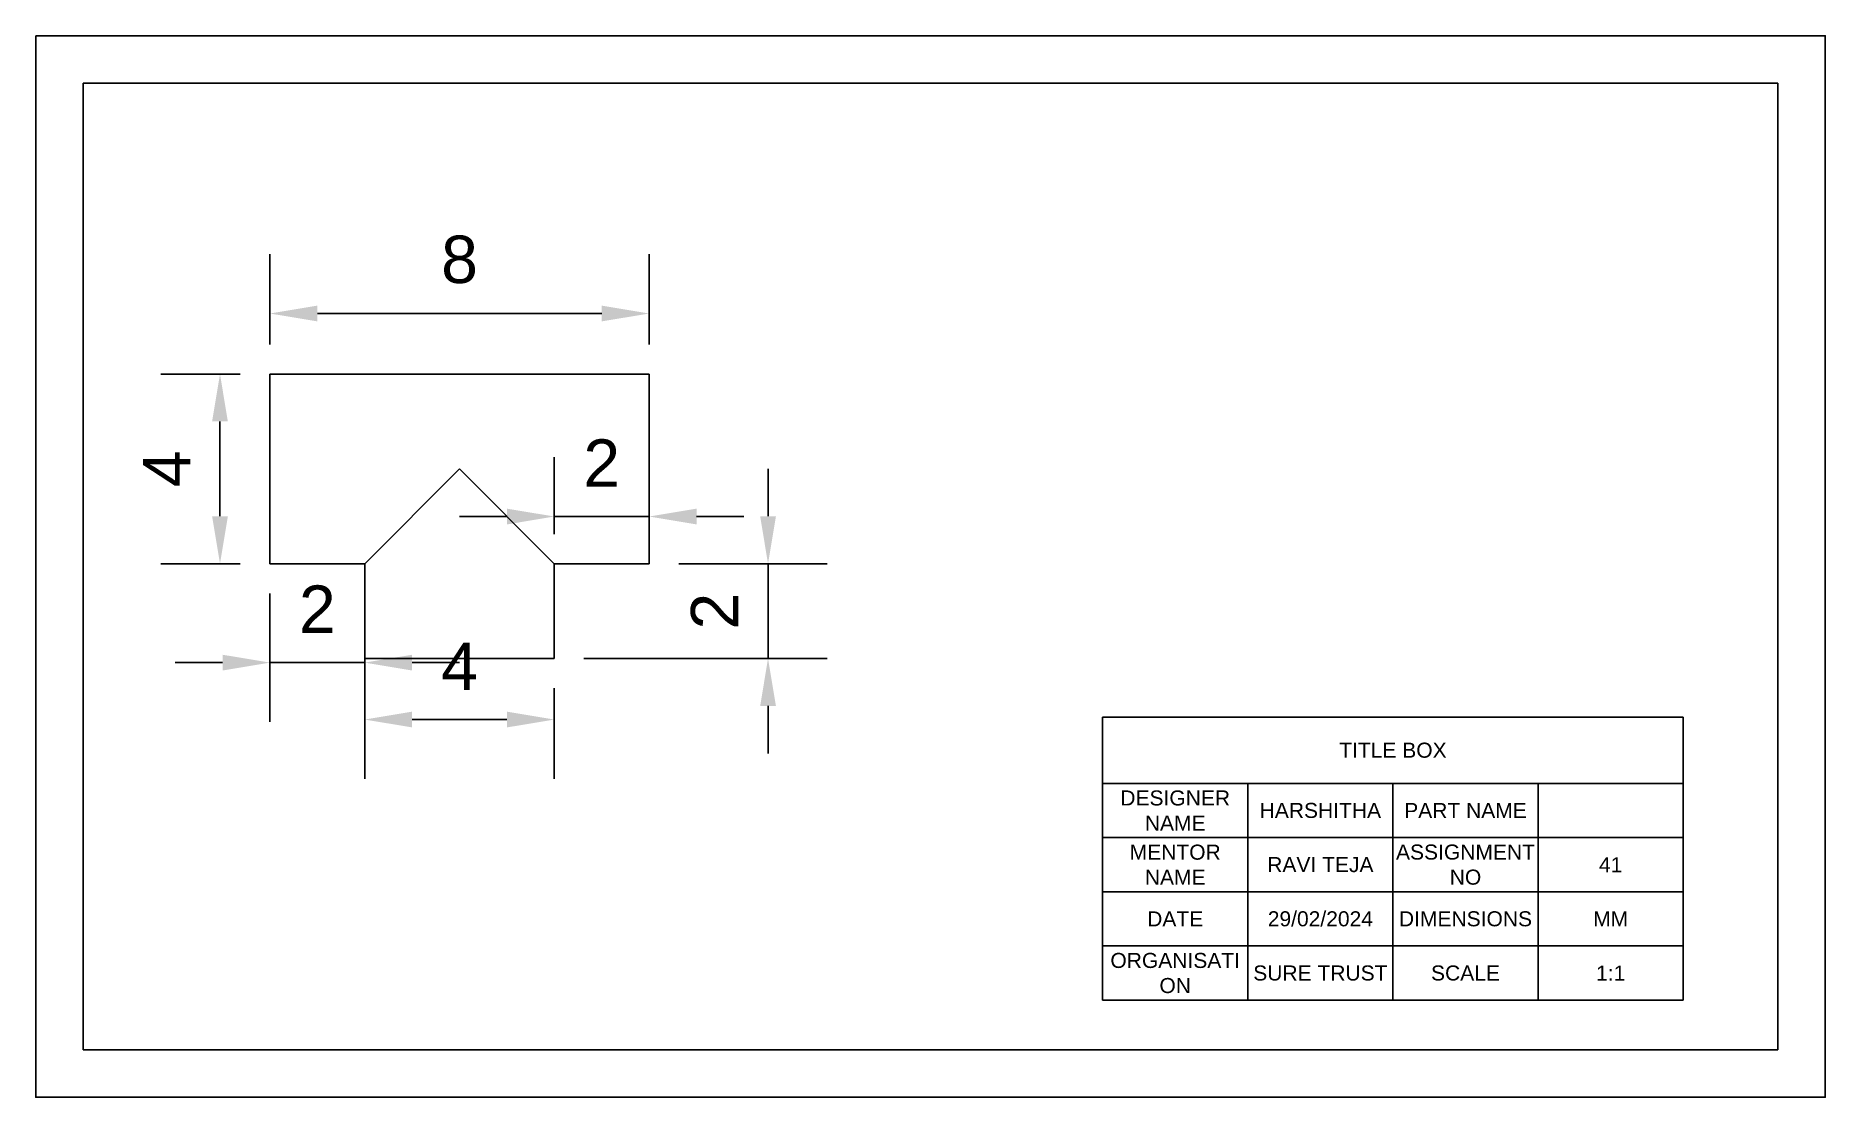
# Model space of a CAD drawing. Header units: millimetres. Extents: x 1 to 354, y -13 to 15.
# Drawn here: x 47.08 to 84.83, y -11.25 to 11.13 of the extents above; entities that cross this region are included whole.
import ezdxf

# ---------------------------------------------------------------- set-up
doc = ezdxf.new("R2010")
doc.units = ezdxf.units.MM
doc.styles.get("Standard").update_dxf_attribs({"font": 'arial.ttf'})
doc.dimstyles.new('ISO-25', dxfattribs={"dimtxt": 1, "dimasz": 1, "dimexe": 1.25, "dimexo": 0.625, "dimtad": 1, "dimtxsty": 'Standard', "dimcen": 2.5, "dimadec": 0, "dimazin": 0, "dimtfac": 1, "dimtmove": 0, "dimatfit": 3, "dimfxl": 1, "dimarcsym": 0})

msp = doc.modelspace()

# ---------------------------------------------------------------- texts
at = {"attachment_point": 5}
for s, width, insert, char_height in [('TITLE BOX', 12.25141, (75.713, -3.934), 0.3174), ('DESIGNER NAME', 3.06285, (71.119, -5.204), 0.31744), ('HARSHITHA', 3.06285, (74.182, -5.204), 0.3174), ('PART NAME', 3.06285, (77.244, -5.204), 0.3174), ('MENTOR NAME', 3.06285, (71.119, -6.347), 0.31744), ('ASSIGNMENT NO', 3.06285, (77.244, -6.347), 0.31744), ('RAVI TEJA', 3.06285, (74.182, -6.347), 0.3174), ('41', 3.06285, (80.307, -6.347), 0.3174), ('DATE', 3.06285, (71.119, -7.49), 0.3174), ('29/02/2024', 3.06285, (74.182, -7.49), 0.3174), ('DIMENSIONS', 3.06285, (77.244, -7.49), 0.3174), ('MM', 3.06285, (80.307, -7.49), 0.3174), ('ORGANISATI\\PON', 3.06285, (71.119, -8.633), 0.3174), ('SURE TRUST', 3.06285, (74.182, -8.633), 0.3174), ('SCALE', 3.06285, (77.244, -8.633), 0.3174), ('1:1', 3.06285, (80.307, -8.633), 0.3174)]:
    msp.add_mtext_dynamic_manual_height_columns(s, width=width, gutter_width=1.587, heights=[0], dxfattribs=dict(at, insert=insert, char_height=char_height))

# ---------------------------------------------------------------- blocks, each defined once
blk = doc.blocks.new('*D40')
at = {"color": 0, "lineweight": -2, "transparency": 16777216}
for p, q in [((52.019, 4.625), (52.019, 6.527)), ((60.019, 4.625), (60.019, 6.527)), ((53.019, 5.277), (59.019, 5.277))]:
    blk.add_line(p, q, dxfattribs=at)
at = {"color": 0, "transparency": 16777216}
for points in [[(53.019, 5.444), (53.019, 5.111), (52.019, 5.277)], [(59.019, 5.444), (59.019, 5.111), (60.019, 5.277)]]:
    blk.add_solid(points, dxfattribs=at)
at = {"layer": 'Defpoints', "color": 0, "transparency": 16777216}
for p in [(60.019, 5.277), (52.019, 4), (60.019, 4)]:
    blk.add_point(p, dxfattribs=at)
at = {"color": 0, "transparency": 16777216, "insert": (56.019, 6.413), "char_height": 1, "attachment_point": 5}
blk.add_mtext('8', dxfattribs=at)
blk = doc.blocks.new('*D41')
at = {"color": 0, "lineweight": -2, "transparency": 16777216}
for p, q in [((62.528, 1), (62.528, 2)), ((60.644, 0), (63.778, 0)), ((62.528, 0), (62.528, -2)), ((58.644, -2), (63.778, -2)), ((62.528, -3), (62.528, -4))]:
    blk.add_line(p, q, dxfattribs=at)
at = {"color": 0, "transparency": 16777216}
for points in [[(62.362, 1), (62.695, 1), (62.528, 0)], [(62.362, -3), (62.695, -3), (62.528, -2)]]:
    blk.add_solid(points, dxfattribs=at)
at = {"layer": 'Defpoints', "color": 0, "transparency": 16777216}
for p in [(60.019, 0), (58.019, -2), (62.528, -2)]:
    blk.add_point(p, dxfattribs=at)
at = {"color": 0, "transparency": 16777216, "insert": (61.401, -1), "char_height": 1, "attachment_point": 5, "rotation": 90}
blk.add_mtext('2', dxfattribs=at)
blk = doc.blocks.new('*D42')
at = {"color": 0, "lineweight": -2, "transparency": 16777216}
for p, q in [((58.019, 0.625), (58.019, 2.246)), ((60.019, 0.625), (60.019, 2.246)), ((57.019, 0.996), (56.019, 0.996)), ((58.019, 0.996), (60.019, 0.996)), ((61.019, 0.996), (62.019, 0.996))]:
    blk.add_line(p, q, dxfattribs=at)
at = {"color": 0, "transparency": 16777216}
for points in [[(57.019, 1.162), (57.019, 0.829), (58.019, 0.996)], [(61.019, 1.162), (61.019, 0.829), (60.019, 0.996)]]:
    blk.add_solid(points, dxfattribs=at)
at = {"layer": 'Defpoints', "color": 0, "transparency": 16777216}
for p in [(60.019, 0.996), (58.019, 0), (60.019, 0)]:
    blk.add_point(p, dxfattribs=at)
at = {"color": 0, "transparency": 16777216, "insert": (59.019, 2.123), "char_height": 1, "attachment_point": 5}
blk.add_mtext('2', dxfattribs=at)
blk = doc.blocks.new('*D43')
at = {"color": 0, "lineweight": -2, "transparency": 16777216}
for p, q in [((54.019, -2.625), (54.019, -4.536)), ((58.019, -2.625), (58.019, -4.536)), ((55.019, -3.286), (57.019, -3.286))]:
    blk.add_line(p, q, dxfattribs=at)
at = {"color": 0, "transparency": 16777216}
for points in [[(55.019, -3.119), (55.019, -3.452), (54.019, -3.286)], [(57.019, -3.119), (57.019, -3.452), (58.019, -3.286)]]:
    blk.add_solid(points, dxfattribs=at)
at = {"layer": 'Defpoints', "color": 0, "transparency": 16777216}
for p in [(54.019, -2), (58.019, -2), (58.019, -3.286)]:
    blk.add_point(p, dxfattribs=at)
at = {"color": 0, "transparency": 16777216, "insert": (56.019, -2.161), "char_height": 1, "attachment_point": 5}
blk.add_mtext('4', dxfattribs=at)
blk = doc.blocks.new('*D44')
at = {"color": 0, "lineweight": -2, "transparency": 16777216}
for p, q in [((52.019, -0.625), (52.019, -3.335)), ((54.019, -0.625), (54.019, -3.335)), ((51.019, -2.085), (50.019, -2.085)), ((52.019, -2.085), (54.019, -2.085)), ((55.019, -2.085), (56.019, -2.085))]:
    blk.add_line(p, q, dxfattribs=at)
at = {"color": 0, "transparency": 16777216}
for points in [[(51.019, -1.919), (51.019, -2.252), (52.019, -2.085)], [(55.019, -1.919), (55.019, -2.252), (54.019, -2.085)]]:
    blk.add_solid(points, dxfattribs=at)
at = {"layer": 'Defpoints', "color": 0, "transparency": 16777216}
for p in [(52.019, 0), (54.019, 0), (54.019, -2.085)]:
    blk.add_point(p, dxfattribs=at)
at = {"color": 0, "transparency": 16777216, "insert": (53.019, -0.958), "char_height": 1, "attachment_point": 5}
blk.add_mtext('2', dxfattribs=at)
blk = doc.blocks.new('*D45')
at = {"color": 0, "lineweight": -2, "transparency": 16777216}
for p, q in [((51.394, 4), (49.715, 4)), ((50.965, 3), (50.965, 1)), ((51.394, 0), (49.715, 0))]:
    blk.add_line(p, q, dxfattribs=at)
at = {"color": 0, "transparency": 16777216}
for points in [[(50.798, 3), (51.131, 3), (50.965, 4)], [(50.798, 1), (51.131, 1), (50.965, 0)]]:
    blk.add_solid(points, dxfattribs=at)
at = {"layer": 'Defpoints', "color": 0, "transparency": 16777216}
for p in [(52.019, 4), (52.019, 0), (50.965, 0)]:
    blk.add_point(p, dxfattribs=at)
at = {"color": 0, "transparency": 16777216, "insert": (49.84, 2), "char_height": 1, "attachment_point": 5, "rotation": 90}
blk.add_mtext('4', dxfattribs=at)
blk = doc.blocks.new('*T53')
at = {"color": 0, "linetype": 'ByBlock', "lineweight": -2, "transparency": 16777216}
for p, q in [((0, 0), (12.251, 0)), ((0, 0), (0, -5.968)), ((12.251, 0), (12.251, -5.968)), ((0, -1.397), (12.251, -1.397)), ((3.063, -1.397), (3.063, -5.968)), ((6.126, -1.397), (6.126, -5.968)), ((9.189, -1.397), (9.189, -5.968)), ((0, -2.54), (12.251, -2.54)), ((0, -3.682), (12.251, -3.682)), ((0, -4.825), (12.251, -4.825)), ((0, -5.968), (12.251, -5.968))]:
    blk.add_line(p, q, dxfattribs=at)

# ---------------------------------------------------------------- dimensions: what is measured, and where the dimension line sits
for base, p1, p2, picture, middle in [((60.019, 5.277), (52.019, 4), (60.019, 4), '*D40', (56.019, 6.413)), ((60.019, 0.996), (58.019, 0), (60.019, 0), '*D42', (59.019, 2.123)), ((54.019, -2.085), (52.019, 0), (54.019, 0), '*D44', (53.019, -0.958)), ((58.019, -3.286), (54.019, -2), (58.019, -2), '*D43', (56.019, -2.161))]:
    dim = msp.add_linear_dim(base=base, p1=p1, p2=p2, dimstyle='ISO-25')
    dim.commit()
    dim.dimension.update_dxf_attribs({"geometry": picture, "text_midpoint": middle})
for base, p1, p2, picture, middle in [((50.965, 0), (52.019, 4), (52.019, 0), '*D45', (49.84, 2)), ((62.528, -2), (60.019, 0), (58.019, -2), '*D41', (61.401, -1))]:
    dim = msp.add_linear_dim(base=base, p1=p1, p2=p2, angle=90, dimstyle='ISO-25')
    dim.commit()
    dim.dimension.update_dxf_attribs({"geometry": picture, "text_midpoint": middle})

# ---------------------------------------------------------------- linework, layer by layer
for p, q in [((60.019, 4), (52.019, 4)), ((52.019, 4), (52.019, 0)), ((60.019, 0), (60.019, 4)), ((54.019, 0), (56.019, 2)), ((56.019, 2), (58.019, 0)), ((52.019, 0), (54.019, 0)), ((54.019, 0), (54.019, -2)), ((58.019, -2), (58.019, 0)), ((58.019, 0), (60.019, 0)), ((54.019, -2), (58.019, -2))]:
    msp.add_line(p, q)
for points in [[(47.078, 11.134), (84.834, 11.134), (84.834, -11.25), (47.078, -11.25)], [(48.078, 10.134), (83.834, 10.134), (83.834, -10.25), (48.078, -10.25)]]:
    msp.add_lwpolyline(points, close=True)

# ---------------------------------------------------------------- block references
msp.add_blockref('*T53', (69.587, -3.236))

msp.set_redraw_order([(e.dxf.handle, doc.entitydb.next_handle()) for e in msp.query("TEXT MTEXT ATTDEF DIMENSION ARC_DIMENSION")])  # texts and dimensions are drawn at this point

doc.saveas('drawing.dxf')
